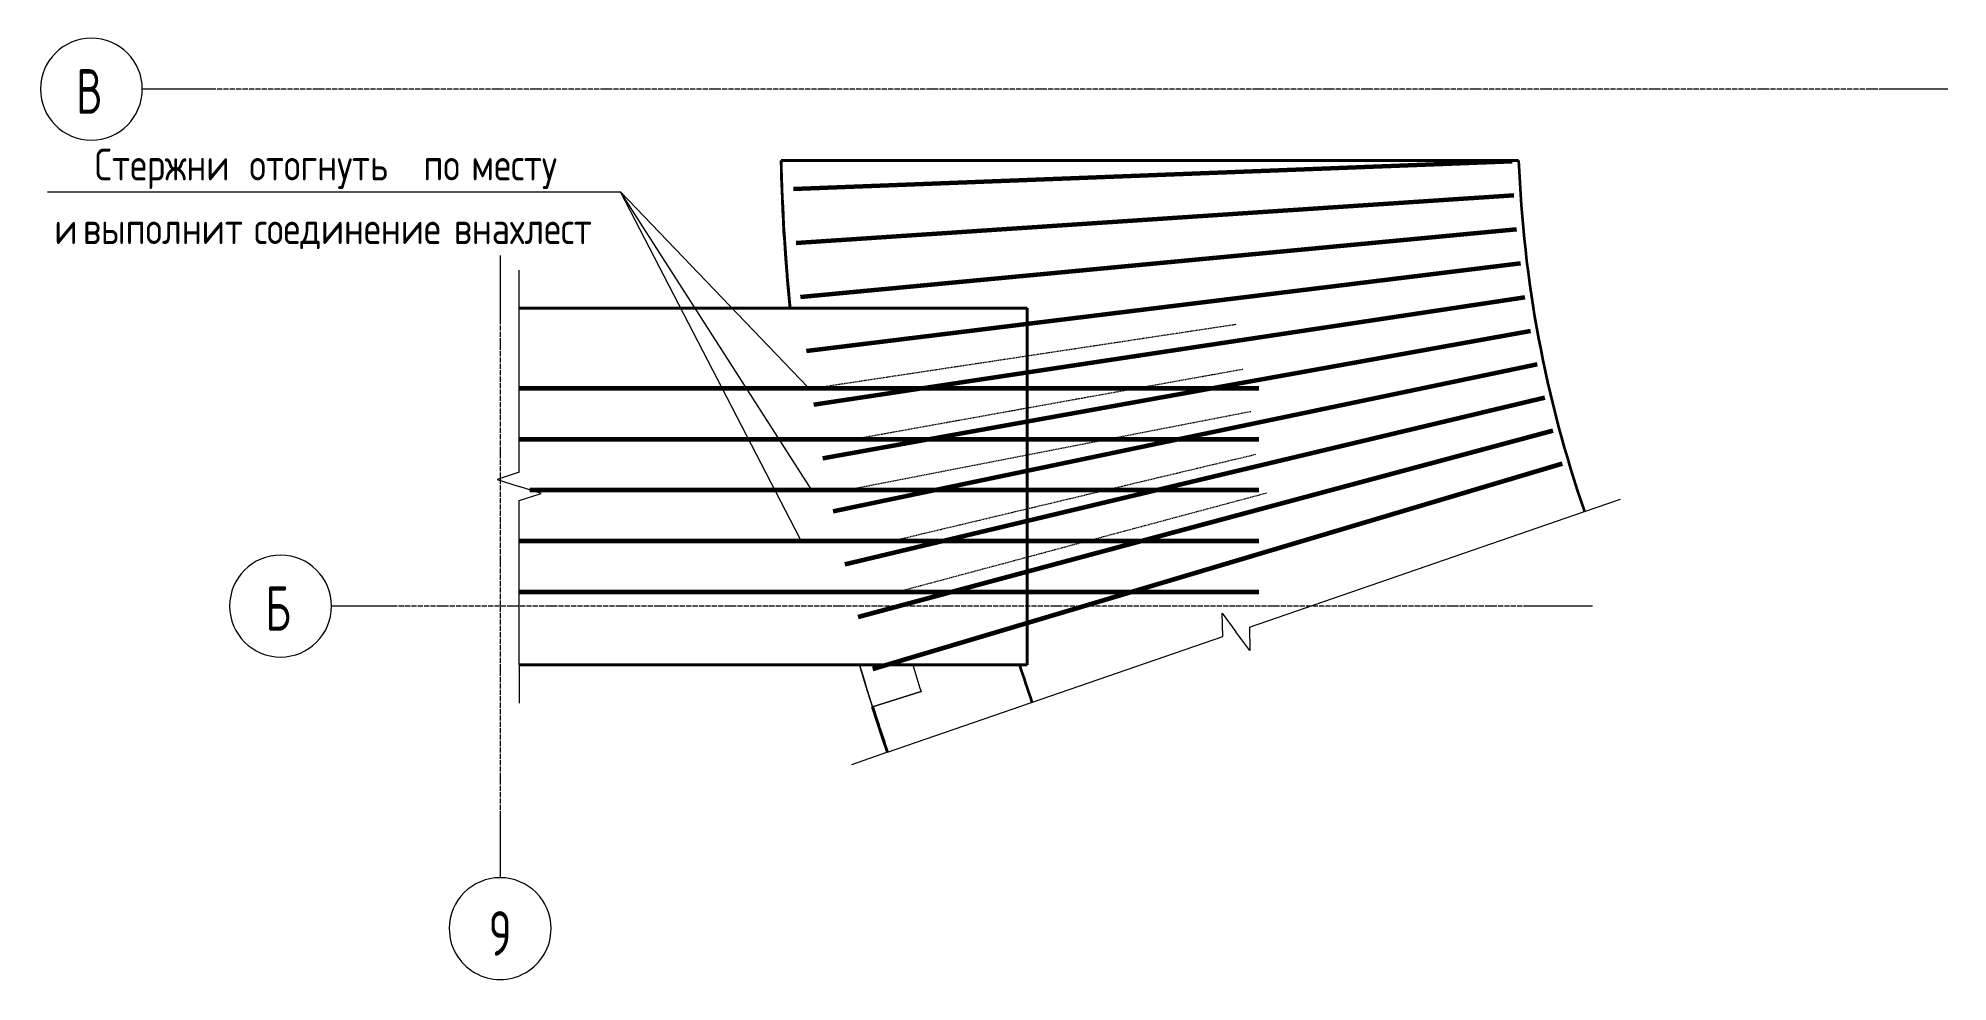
# Model space of a CAD drawing. Header units: millimetres. Extents: x 3129 to 68868, y -1586 to 12682.
# Drawn here: x 56864 to 64363, y 8035 to 11740 of the extents above; entities that cross this region are included whole.
import ezdxf

# ---------------------------------------------------------------- set-up
doc = ezdxf.new("R2010")
doc.units = ezdxf.units.MM
doc.linetypes.add('01 Штриховая _4 мм_', pattern=[6, 3.5, -2.5])
doc.linetypes.add('02 Штрихпунктирная _20 мм_', pattern=[25, 20, -2.5, 0, -2.5])
for name, color, linetype, lineweight in [('AA_Linii', 7, 'Continuous', 9), ('AA_Oformlenie', 7, 'Continuous', 9), ('AA_Vinoska', 7, 'Continuous', 9), ('AF_Perekritie_Опалубка', 253, 'Continuous', 20), ('AF_Stena_Арматура', 253, 'Continuous', 18), ('AF_Stena_Опалубка', 253, 'Continuous', 18), ('Армирование по площади несущей конструкции', 7, '01 Штриховая _4 мм_', 9), ('Оси', 7, 'Continuous', 9)]:
    doc.layers.add(name, color=color, linetype=linetype, lineweight=lineweight)
doc.styles.add('GOST Common_2', font='GOST_Common.ttf', dxfattribs={"width": 0.85, "height": 125})
doc.styles.add('ISOCPEUR_7', font='isocpeur.TTF', dxfattribs={"width": 0.7, "height": 175})

msp = doc.modelspace()

# ---------------------------------------------------------------- texts
at = {"layer": 'AA_Vinoska', "char_height": 125, "attachment_point": 1, "style": 'GOST Common_2'}
for s, insert, width in [('Стержни', (57086.4, 11306.4), 691.656), ('\\fGOST Common|b0|i0|c204|p34|;\\W.85; ', (57657.1, 11306.4), 44.293), ('отогнуть', (57693.7, 11306.4), 783.65), ('\\fGOST Common|b0|i0|c204|p34|;\\W.85; ', (58340.2, 11306.4), 44.293), ('по', (58376.8, 11306.4), 183.987), ('\\fGOST Common|b0|i0|c204|p34|;\\W.85; ', (58528.6, 11306.4), 44.293), ('месту', (58565.1, 11306.4), 480.411), ('\\fGOST Common|b0|i0|c204|p34|;\\W.85; ', (57003.6, 11056.4), 44.293), ('\\fGOST Common|b0|i0|c204|p34|;\\W.85; ', (57675.5, 11056.4), 44.293), ('\\fGOST Common|b0|i0|c204|p34|;\\W.85; ', (58459.8, 11056.4), 44.293), ('\\fGOST Common|b0|i0|c204|p34|;\\W.85;и', (56927.7, 11056.4), 91.994), ('выполнит', (57040.2, 11056.4), 770.021), ('соединение', (57712, 11056.4), 906.308), ('внахлест', (58496.4, 11056.4), 756.392)]:
    msp.add_mtext(s, dxfattribs=dict(at, insert=insert, width=width))
at = {"layer": 'Оси', "char_height": 175, "attachment_point": 1, "style": 'ISOCPEUR_7'}
for s, insert, width in [('\\fISOCPEUR|b0|i0|c204|p34|;\\W.7;В', (57013.6, 11618.6), 120.654), ('\\fISOCPEUR|b0|i0|c204|p34|;\\W.7;Б', (57756.4, 9588.6), 120.654), ('\\fISOCPEUR|b0|i0|c204|p34|;\\W.7;9', (58633.1, 8312.2), 103.819)]:
    msp.add_mtext(s, dxfattribs=dict(at, insert=insert, width=width))

# ---------------------------------------------------------------- blocks, each defined once
blk = doc.blocks.new('011_ЛинияОбрыва _ЭлУзла_Линия_ - Тип 1-4086897-Рабочий план Армирование копия 1 - фрагмент 1')
at = {"layer": 'AA_Oformlenie'}
for p, q in [((0, 0), (645, 0)), ((756.3, 0), (1400, 0))]:
    blk.add_line(p, q, dxfattribs=at)
blk = doc.blocks.new('011_ЛинияОбрыва _ЭлУзла_Линия_ - Тип 1-4087138-Рабочий план Армирование копия 1 - фрагмент 1')
at = {"layer": 'AA_Oformlenie'}
for p, q in [((0, 0), (1392.5, 0)), ((1503.8, 0), (2895, 0))]:
    blk.add_line(p, q, dxfattribs=at)
blk = doc.blocks.new('Ось сетки - d_4мм-2765513-Рабочий план Армирование копия 1 - фрагмент 1')
at = {"layer": 'Оси'}
for start, end in [(360, 180), (360, 180), (180, 360), (180, 360)]:
    blk.add_arc((0, 0), 4, start, end, dxfattribs=at)
blk = doc.blocks.new('010_Текст с выноской - Текст 2 строки-4087263-Рабочий план Армирование копия 1 - фрагмент 1')
at = {"layer": 'AA_Vinoska'}
blk.add_line((-22.5, 0), (22.5, 0), dxfattribs=at)

# ---------------------------------------------------------------- linework, layer by layer
at = {"layer": 'AA_Linii', "lineweight": 60}
for p, q in [((62651.9, 11255.7), (59830, 11147.3)), ((62658.9, 11121.9), (59841.1, 10934.7)), ((62669.7, 10988.3), (59858.2, 10722.5)), ((62684.2, 10855), (59881.2, 10510.9)), ((62702.3, 10722.2), (59910.1, 10299.9)), ((62724.2, 10590), (59944.9, 10089.9)), ((62749.8, 10458.4), (59985.5, 9880.9)), ((58752.6, 10366), (61658, 10366)), ((62779.1, 10327.6), (60031.9, 9673.2)), ((58752.6, 10166), (61658, 10166)), ((62811.9, 10197.7), (60084.2, 9466.8)), ((62848.4, 10068.7), (60142.1, 9261.9)), ((58794.6, 9966), (61658, 9966)), ((58752.6, 9766), (61658, 9766)), ((58752.6, 9566), (61658, 9566))]:
    msp.add_line(p, q, dxfattribs=at)
at = {"layer": 'AA_Linii', "linetype": '01 Штриховая _4 мм_', "lineweight": 20}
for p, q in [((59909.2, 10366), (61570.3, 10617.2)), ((60068, 10166), (61597, 10441.1)), ((60038, 9966), (61626.9, 10274.8)), ((60218, 9766), (61647.6, 10106.6)), ((60238, 9566), (61689.1, 9954.8))]:
    msp.add_line(p, q, dxfattribs=at)
at = {"layer": 'AA_Vinoska'}
for p, q in [((59901.6, 9964.8), (59151.3, 11137.3)), ((59856, 9773.9), (59151.3, 11137.3)), ((59886.2, 10369.8), (59151.3, 11137.3)), ((58752.6, 10679.3), (58752.6, 10829.3)), ((58752.6, 10035.6), (58666, 10007.5)), ((58666, 10007.5), (58752.6, 9979.3)), ((58839.2, 9951.8), (58752.6, 9979.3)), ((58752.6, 9924.3), (58839.2, 9951.8)), ((62935.8, 9881.3), (63077.6, 9930.3)), ((61515.6, 9390.7), (61513.3, 9481.6)), ((61513.3, 9481.6), (61567.6, 9408.7)), ((61622.5, 9336), (61567.6, 9408.7)), ((61620.8, 9427.1), (61622.5, 9336)), ((58752.6, 9279.3), (58752.6, 9129.3)), ((60199.4, 8936.1), (60057.6, 8887.1))]:
    msp.add_line(p, q, dxfattribs=at)
at = {"layer": 'AF_Perekritie_Опалубка', "lineweight": 35}
for p, q in [((59781.3, 11260), (62677.6, 11260)), ((62677.6, 11260), (59781.3, 11260)), ((59784.5, 11155.2), (59782.6, 11210)), ((59809.3, 10760.3), (59805.3, 10807.3)), ((60747.1, 10679.3), (58752.6, 10679.3)), ((58752.6, 10679.3), (59775, 10679.3)), ((59775, 10679.3), (59817, 10679.3)), ((59817, 10679.3), (60747.1, 10679.3)), ((60747.1, 10679.3), (60747.1, 9279.3)), ((60747.1, 9279.3), (60747.1, 10679.3)), ((60089.8, 9279.3), (58752.6, 9279.3)), ((58752.6, 9279.3), (60747.1, 9279.3)), ((60033.4, 9279.3), (58752.6, 9279.3)), ((58752.6, 9279.3), (60089.8, 9279.3)), ((60089.8, 9279.3), (60033.4, 9279.3)), ((60717.5, 9279.3), (60089.8, 9279.3)), ((60747.1, 9279.3), (60717.5, 9279.3))]:
    msp.add_line(p, q, dxfattribs=at)
at = {"layer": 'AF_Perekritie_Опалубка', "lineweight": 35, "flags": 128}
for points in [[(59817, 10679.3), (59800.2, 10872.6), (59788.3, 11066.2), (59781.3, 11260)], [(59794, 10962.6), (59792.7, 10984.9), (59790.6, 11020.6)], [(59817, 10679.3), (59813.1, 10719.8), (59809.3, 10760.3)], [(60199.4, 8936.1), (60182.5, 8985.6), (60140.5, 9113.8)]]:
    msp.add_lwpolyline(points, dxfattribs=at)
at = {"layer": 'AF_Perekritie_Опалубка', "lineweight": 35}
for radius, start, end in [(7669.2, 181.34488, 185.6922), (4774.2, 182.16071, 199.05563), (4774.2, 182.16071, 199.05563), (7669.2, 181.71856, 182.03134), (7669.2, 183.40161, 183.913), (7069.2, 197.79694, 199.05574), (7069.2, 197.79694, 199.05574), (7669.2, 197.65643, 199.05581)]:
    msp.add_arc((67448.4, 11440), radius, start, end, dxfattribs=at)
at = {"layer": 'AF_Stena_Арматура', "lineweight": 20}
for p, q in [((59817, 10679.3), (60018, 10679.3)), ((60298.5, 9279.3), (60089.8, 9279.3)), ((60140.4, 9113.9), (60331, 9174.5)), ((60331, 9174.5), (60140.4, 9113.9))]:
    msp.add_line(p, q, dxfattribs=at)
at = {"layer": 'AF_Stena_Арматура', "lineweight": 20, "flags": 128}
msp.add_lwpolyline([(60140.4, 9113.9), (60114.7, 9196.5), (60089.8, 9279.3)], dxfattribs=at)
at = {"layer": 'AF_Stena_Арматура', "lineweight": 20}
for radius, start, end in [(7669.2, 181.71856, 182.03134), (7669.2, 181.71856, 182.03134), (7669.2, 183.40161, 183.913), (7669.2, 183.40161, 183.913), (7669.2, 196.36363, 197.65644), (7469.2, 196.81463, 197.65644), (7469.2, 196.8173, 197.65644)]:
    msp.add_arc((67448.4, 11440), radius, start, end, dxfattribs=at)
at = {"layer": 'AF_Stena_Опалубка', "lineweight": 20}
for p, q in [((60089.8, 9279.3), (58752.6, 9279.3)), ((58752.6, 9279.3), (60089.8, 9279.3))]:
    msp.add_line(p, q, dxfattribs=at)
at = {"layer": 'Армирование по площади несущей конструкции', "lineweight": 20}
for p, q in [((59817, 10679.3), (58752.6, 10679.3)), ((60747.1, 10679.3), (58752.6, 10679.3)), ((59817, 10679.3), (58752.6, 10679.3)), ((59921.2, 10679.3), (58752.6, 10679.3)), ((58752.6, 9279.3), (60089.8, 9279.3)), ((58752.6, 9279.3), (60747.1, 9279.3)), ((58752.6, 9279.3), (59921.2, 9279.3)), ((58752.6, 9279.3), (59921.2, 9279.3))]:
    msp.add_line(p, q, dxfattribs=at)
at = {"layer": 'Оси'}
for p, q in [((57523.3, 11540), (57273.3, 11540)), ((64362.7, 11540), (64112.7, 11540)), ((58678.4, 10887), (58678.4, 10637)), ((58266.2, 9510), (58016.2, 9510)), ((62967.1, 9510), (62717.1, 9510)), ((58678.4, 8693.6), (58678.4, 8443.6))]:
    msp.add_line(p, q, dxfattribs=at)
at = {"layer": 'Оси', "linetype": '02 Штрихпунктирная _20 мм_'}
for p, q in [((64112.7, 11540), (57523.3, 11540)), ((58678.4, 10637), (58678.4, 8693.6)), ((62717.1, 9510), (58266.2, 9510))]:
    msp.add_line(p, q, dxfattribs=at)

# ---------------------------------------------------------------- block references
at = {"layer": 'AA_Oformlenie'}
for name, p, rotation in [('011_ЛинияОбрыва _ЭлУзла_Линия_ - Тип 1-4086897-Рабочий план Армирование копия 1 - фрагмент 1', (58752.6, 9279.3), 89.99999999999982), ('011_ЛинияОбрыва _ЭлУзла_Линия_ - Тип 1-4087138-Рабочий план Армирование копия 1 - фрагмент 1', (60199.4, 8936.1), 19.05575242344326)]:
    msp.add_blockref(name, p, dxfattribs=dict(at, rotation=rotation))
at = {"layer": 'AA_Vinoska', "xscale": 50, "yscale": 50, "zscale": 50}
msp.add_blockref('010_Текст с выноской - Текст 2 строки-4087263-Рабочий план Армирование копия 1 - фрагмент 1', (58026.3, 11137.3), dxfattribs=at)
at = {"layer": 'Оси', "xscale": 49.99999999999998, "yscale": 49.99999999999998, "zscale": 49.99999999999998}
for p, rotation in [((57073.3, 11540), 89.9999999999998), ((57816.2, 9510), 89.99999999999982), ((58678.4, 8243.6), 180)]:
    msp.add_blockref('Ось сетки - d_4мм-2765513-Рабочий план Армирование копия 1 - фрагмент 1', p, dxfattribs=dict(at, rotation=rotation))

msp.set_redraw_order([(e.dxf.handle, doc.entitydb.next_handle()) for e in msp.query("TEXT MTEXT ATTDEF DIMENSION ARC_DIMENSION")])  # texts and dimensions are drawn at this point

doc.saveas('drawing.dxf')
